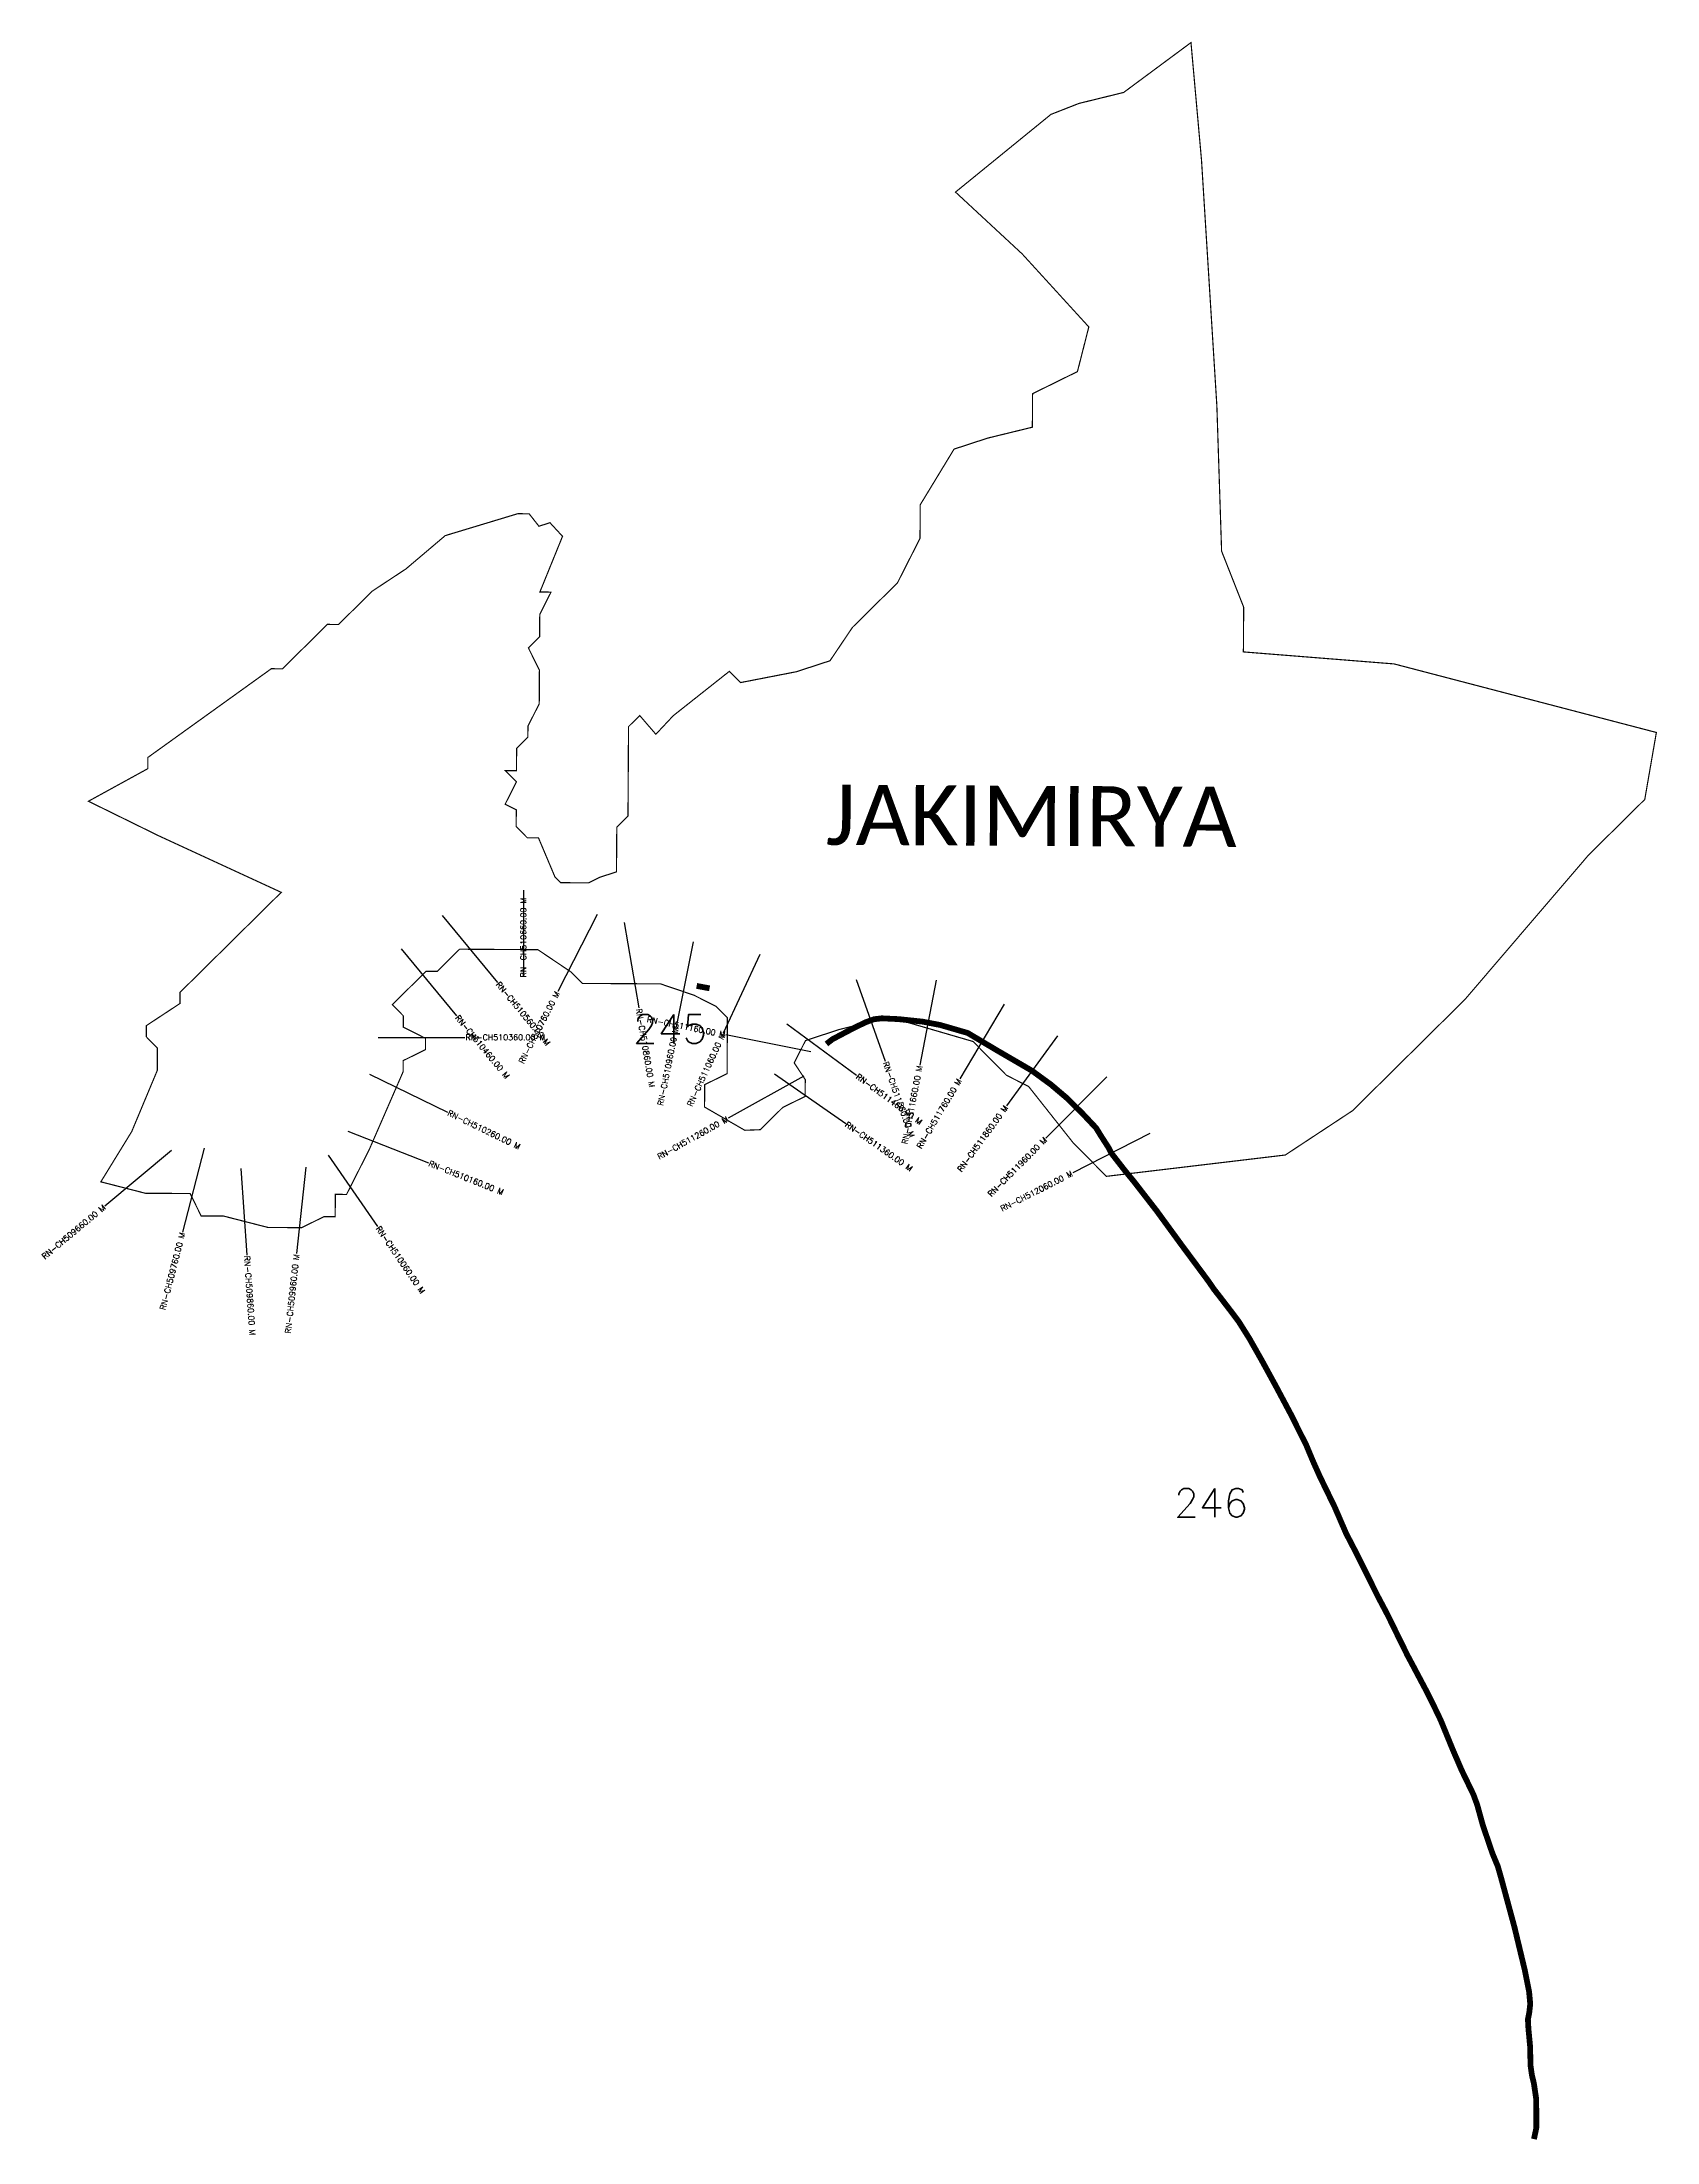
# Model space of a CAD drawing. Header units: metres. Extents: x 314784 to 317579, y 1881083 to 1884717.
import ezdxf
from ezdxf.enums import TextEntityAlignment as Align

# ---------------------------------------------------------------- set-up
doc = ezdxf.new("R2010")
doc.units = ezdxf.units.M
for name, color, linetype in [('ARTIFICIALLY PROTECTED', 4, 'Continuous'), ('CS', 134, 'Continuous'), ('CSMark', 6, 'Continuous'), ('VILLAGE NAME', 250, 'Continuous')]:
    doc.layers.add(name, color=color, linetype=linetype)
doc.styles.get("Standard").update_dxf_attribs({"font": 'simplex.shx'})

msp = doc.modelspace()

# ---------------------------------------------------------------- linework, layer by layer
at = {"color": 6, "const_width": 2, "flags": 128}
msp.add_lwpolyline([(316772.9, 1884716), (316791.1, 1884512.9), (316817.7, 1884087.4), (316825.9, 1883836), (316864.1, 1883739.1), (316863.6, 1883661.7), (317124.5, 1883640.9), (317578.3, 1883522.3), (317558.2, 1883406.4), (317461, 1883310.3), (317246.9, 1883060.2), (317052.5, 1882867.9), (316936.1, 1882791.2), (316626.5, 1882754.3), (316568.8, 1882812.6), (316492, 1882909.7), (316453.4, 1882929.3), (316395.8, 1882987.6), (316260.7, 1883027), (316241.3, 1883027.2), (316163.9, 1883008.3), (316105.8, 1882989.2), (316086.2, 1882950.7), (316105.4, 1882921.6), (316105.2, 1882892.6), (316066.4, 1882873.5), (316027.5, 1882835), (316000.7, 1882834), (315931.1, 1882874.2), (315931.3, 1882912.9), (315970.1, 1882932), (315970.6, 1883028.7), (315951.4, 1883048.1), (315912.8, 1883067.7), (315854.9, 1883087.3), (315719.6, 1883088.1), (315700.4, 1883107.6), (315642.6, 1883146.5), (315507.2, 1883147.3), (315468.4, 1883108.9), (315449, 1883109), (315390.7, 1883051.3), (315409.9, 1883031.9), (315409.8, 1883012.5), (315448.3, 1882993), (315448.2, 1882973.6), (315409.5, 1882954.5), (315409.4, 1882935.2), (315350.6, 1882800.2), (315311.5, 1882723), (315292.1, 1882723.1), (315291.9, 1882684.5), (315272.6, 1882684.6), (315233.8, 1882665.5), (315175.8, 1882665.8), (315098.6, 1882685.6), (315059.9, 1882685.8), (315040.8, 1882724.6), (314963.5, 1882725), (314886.3, 1882744.8), (314939.7, 1882831.7), (314984, 1882937.6), (314984.2, 1882976.3), (314965, 1882995.7), (314965.1, 1883015.1), (315023.3, 1883053.4), (315023.4, 1883072.7), (315198.5, 1883245.7), (314986.3, 1883343.6), (314864.8, 1883403.3), (314967.6, 1883459.7), (314967.7, 1883479.1), (315181.3, 1883632.6), (315200.6, 1883632.5), (315278.4, 1883709.3), (315297.7, 1883709.2), (315356.1, 1883766.9), (315414.3, 1883805.3), (315482.3, 1883862.9), (315607.7, 1883900.8), (315627.5, 1883900.7), (315644.5, 1883879.1), (315663.5, 1883885.3), (315685.3, 1883861.7), (315646.1, 1883765.3), (315665.4, 1883765.2), (315645.9, 1883726.6), (315645.6, 1883688), (315626.2, 1883668.7), (315645.3, 1883630), (315645, 1883571.9), (315625.5, 1883533.4), (315625.3, 1883514), (315605.9, 1883494.8), (315605.6, 1883456.1), (315586.3, 1883456.2), (315605.5, 1883436.8), (315586, 1883398.2), (315605.3, 1883388.5), (315605.1, 1883359.4), (315624.4, 1883340), (315643.7, 1883339.9), (315672.3, 1883272.1), (315681.9, 1883262.4), (315730.3, 1883262.1), (315749.6, 1883271.7), (315778.7, 1883281.1), (315779.2, 1883358.5), (315798.6, 1883377.7), (315799.5, 1883532.4), (315818.9, 1883551.6), (315846.8, 1883519.2), (315876.9, 1883551.3), (315974, 1883628.1), (315993.3, 1883608.6), (316090, 1883627.4), (316148.2, 1883646.4), (316187.1, 1883704.2), (316264.9, 1883781.1), (316304, 1883858.2), (316304.3, 1883916.2), (316362.9, 1884012.6), (316421, 1884031.6), (316498.4, 1884050.5), (316498.8, 1884108.5), (316576.4, 1884146.7), (316596.1, 1884224), (316480.8, 1884350.3), (316365.4, 1884457.3), (316530.5, 1884591.7), (316579, 1884610.7), (316656.4, 1884629.7), (316772.9, 1884716)], dxfattribs=at)
at = {"layer": 'ARTIFICIALLY PROTECTED', "const_width": 10, "flags": 128}
for points in [[(315917.4, 1883083.8), (315939.8, 1883079.6)], [(316142, 1882983.4), (316152.4, 1882991.5), (316191.3, 1883012), (316210.9, 1883021.3), (316224.6, 1883026.2), (316237.9, 1883027.7), (316267, 1883026.3), (316308.8, 1883021.9), (316339.2, 1883016.1), (316386.6, 1883002.3), (316438.1, 1882971.7), (316497.6, 1882937.1), (316530.4, 1882913.2), (316558.5, 1882889.4), (316585.8, 1882862.3), (316608.8, 1882837.9), (316615.6, 1882826.7), (316621.3, 1882817.8), (316630.3, 1882803.9), (316635.2, 1882794.3), (316657.9, 1882765.1), (316673.6, 1882746), (316713.3, 1882694.9), (316756.2, 1882636.1), (316803.1, 1882572.9), (316812.6, 1882559.1), (316822.5, 1882546.4), (316843, 1882519.7), (316855.7, 1882502.7), (316873.8, 1882474), (316895.4, 1882435.9), (316919.2, 1882392.4), (316945.9, 1882342.3), (316963.9, 1882306.1), (316971.6, 1882291.2), (316983.8, 1882262), (316995.6, 1882235.6), (317021.8, 1882181.7), (317041.4, 1882136.4), (317059.5, 1882101.5), (317096.1, 1882027.9), (317102.6, 1882015.6), (317111.2, 1881999.4), (317117, 1881987.9), (317122.4, 1881976.7), (317147.7, 1881925.2), (317158.9, 1881904.3), (317159.8, 1881902.5), (317178.6, 1881867.1), (317190.8, 1881843), (317205, 1881813.5), (317225.5, 1881763.4), (317241.5, 1881726.4), (317261.8, 1881684.4), (317268.2, 1881666.9), (317278.1, 1881631.2), (317294.6, 1881582.8), (317303.9, 1881560.4), (317310, 1881539), (317332.7, 1881455.3), (317350.5, 1881381.3), (317358.1, 1881343.2), (317360, 1881322.1), (317358.6, 1881309.5), (317358.4, 1881307.7), (317356, 1881295.5), (317356.9, 1881279.3), (317359.7, 1881249.8), (317360.6, 1881215.2), (317362.9, 1881199.2), (317363.6, 1881196.2), (317366.3, 1881185.1), (317370.2, 1881158.8), (317370.5, 1881140.3), (317370.5, 1881107.5), (317367.2, 1881091.9), (317366.4, 1881088.5)]]:
    msp.add_lwpolyline(points, dxfattribs=at)
at = {"layer": 'CS'}
for p, q in [((315617.5, 1883249.4), (315617.5, 1883099.4)), ((315477, 1883205.6), (315572.5, 1883089.9)), ((315745.4, 1883207.4), (315676.9, 1883074)), ((315792, 1883193.5), (315817.1, 1883045.6)), ((315406.3, 1883147.8), (315502, 1883032.3)), ((315911.4, 1883160.1), (315881.8, 1883013.1)), ((316026.6, 1883138.2), (315963.5, 1883002.1)), ((316193.6, 1883094.7), (316243.8, 1882953.4)), ((316332, 1883093.8), (316303.6, 1882946.6)), ((316449.8, 1883052), (316373, 1882923.1)), ((316073.2, 1883018.2), (316194.1, 1882929.3)), ((315366.5, 1882994.8), (315516.5, 1882994.8)), ((316115, 1882969.8), (315967.9, 1882999.2)), ((316541.8, 1882997.7), (316453.6, 1882876.3)), ((315351.3, 1882930.9), (315486.3, 1882865.5)), ((316052.3, 1882931.9), (316175.3, 1882846)), ((316102.9, 1882927.7), (315971.8, 1882854.8)), ((316627.5, 1882926.6), (316521.8, 1882820.2)), ((315314, 1882832.6), (315453.5, 1882777.5)), ((316701.9, 1882828.5), (316568.2, 1882760.6)), ((315008.3, 1882799), (314893.1, 1882702.9)), ((315065.2, 1882803.1), (315027.7, 1882657.9)), ((315279.9, 1882790.9), (315365.1, 1882667.4)), ((315128.6, 1882767.6), (315139.1, 1882618)), ((315241.2, 1882769.9), (315225, 1882620.7))]:
    msp.add_line(p, q, dxfattribs=at)

# ---------------------------------------------------------------- texts
at = {"char_height": 50, "attachment_point": 1}
for s, insert in [('245', (315807, 1883034.4)), ('246', (316743.5, 1882214.3))]:
    msp.add_mtext_dynamic_manual_height_columns(s, width=84.374, gutter_width=1, heights=[74.2], dxfattribs=dict(at, insert=insert))
at = {"layer": 'CSMark'}
for s, rotation, p in [('RN-CH510660.00 M', 90, (315617.5, 1883098.4)), ('RN-CH510560.00 M', 309.5343, (315573.2, 1883089.1)), ('RN-CH510860.00 M', 279.599, (315817.2, 1883044.6)), ('RN-CH510460.00 M', 309.6512, (315502.6, 1883031.5)), ('RN-CH511460.00 M', 323.6881, (316194.9, 1882928.7)), ('RN-CH511560.00 M', 289.553, (316244.1, 1882952.4)), ('RN-CH510260.00 M', 334.155, (315487.2, 1882865.1)), ('RN-CH511360.00 M', 325.0629, (316176.1, 1882845.5)), ('RN-CH510160.00 M', 338.4212, (315454.4, 1882777.1)), ('RN-CH510060.00 M', 304.6061, (315365.7, 1882666.6)), ('RN-CH509860.00 M', 274.0007, (315139.2, 1882617))]:
    msp.add_text(s, height=10, rotation=rotation, dxfattribs=at).set_placement(p, align=Align.MIDDLE_LEFT)
for s, rotation, p in [('RN-CH510760.00 M', 62.8164, (315676.5, 1883073.1)), ('RN-CH511160.00 M', 348.6827, (315966.9, 1882999.4)), ('RN-CH510960.00 M', 78.6387, (315881.6, 1883012.1)), ('RN-CH511060.00 M', 65.1297, (315963.1, 1883001.2)), ('RN-CH511660.00 M', 79.0719, (316303.4, 1882945.6)), ('RN-CH511760.00 M', 59.2405, (316372.5, 1882922.2)), ('RN-CH511260.00 M', 29.0738, (315971, 1882854.4)), ('RN-CH511860.00 M', 54.0039, (316453, 1882875.5)), ('RN-CH511960.00 M', 45.1777, (316521.1, 1882819.5)), ('RN-CH512060.00 M', 26.9287, (316567.3, 1882760.1)), ('RN-CH509660.00 M', 39.8271, (314892.3, 1882702.3)), ('RN-CH509760.00 M', 75.5403, (315027.5, 1882656.9)), ('RN-CH509960.00 M', 83.7909, (315224.9, 1882619.7))]:
    msp.add_text(s, height=10, rotation=rotation, dxfattribs=at).set_placement(p, align=Align.MIDDLE_RIGHT)
msp.add_text('RN-CH510360.00 M', height=10, dxfattribs=at).set_placement((315517.5, 1882994.8), align=Align.MIDDLE_LEFT)
at = {"layer": 'VILLAGE NAME', "insert": (316141.4, 1883432.1), "char_height": 104.042, "attachment_point": 1, "rotation": 359.6762}
msp.add_mtext_dynamic_manual_height_columns('{\\fCalibri|b0|i0|c0|p34;JAKIMIRYA}', width=1142.412, gutter_width=520.2, heights=[0], dxfattribs=at)

doc.saveas('drawing.dxf')
